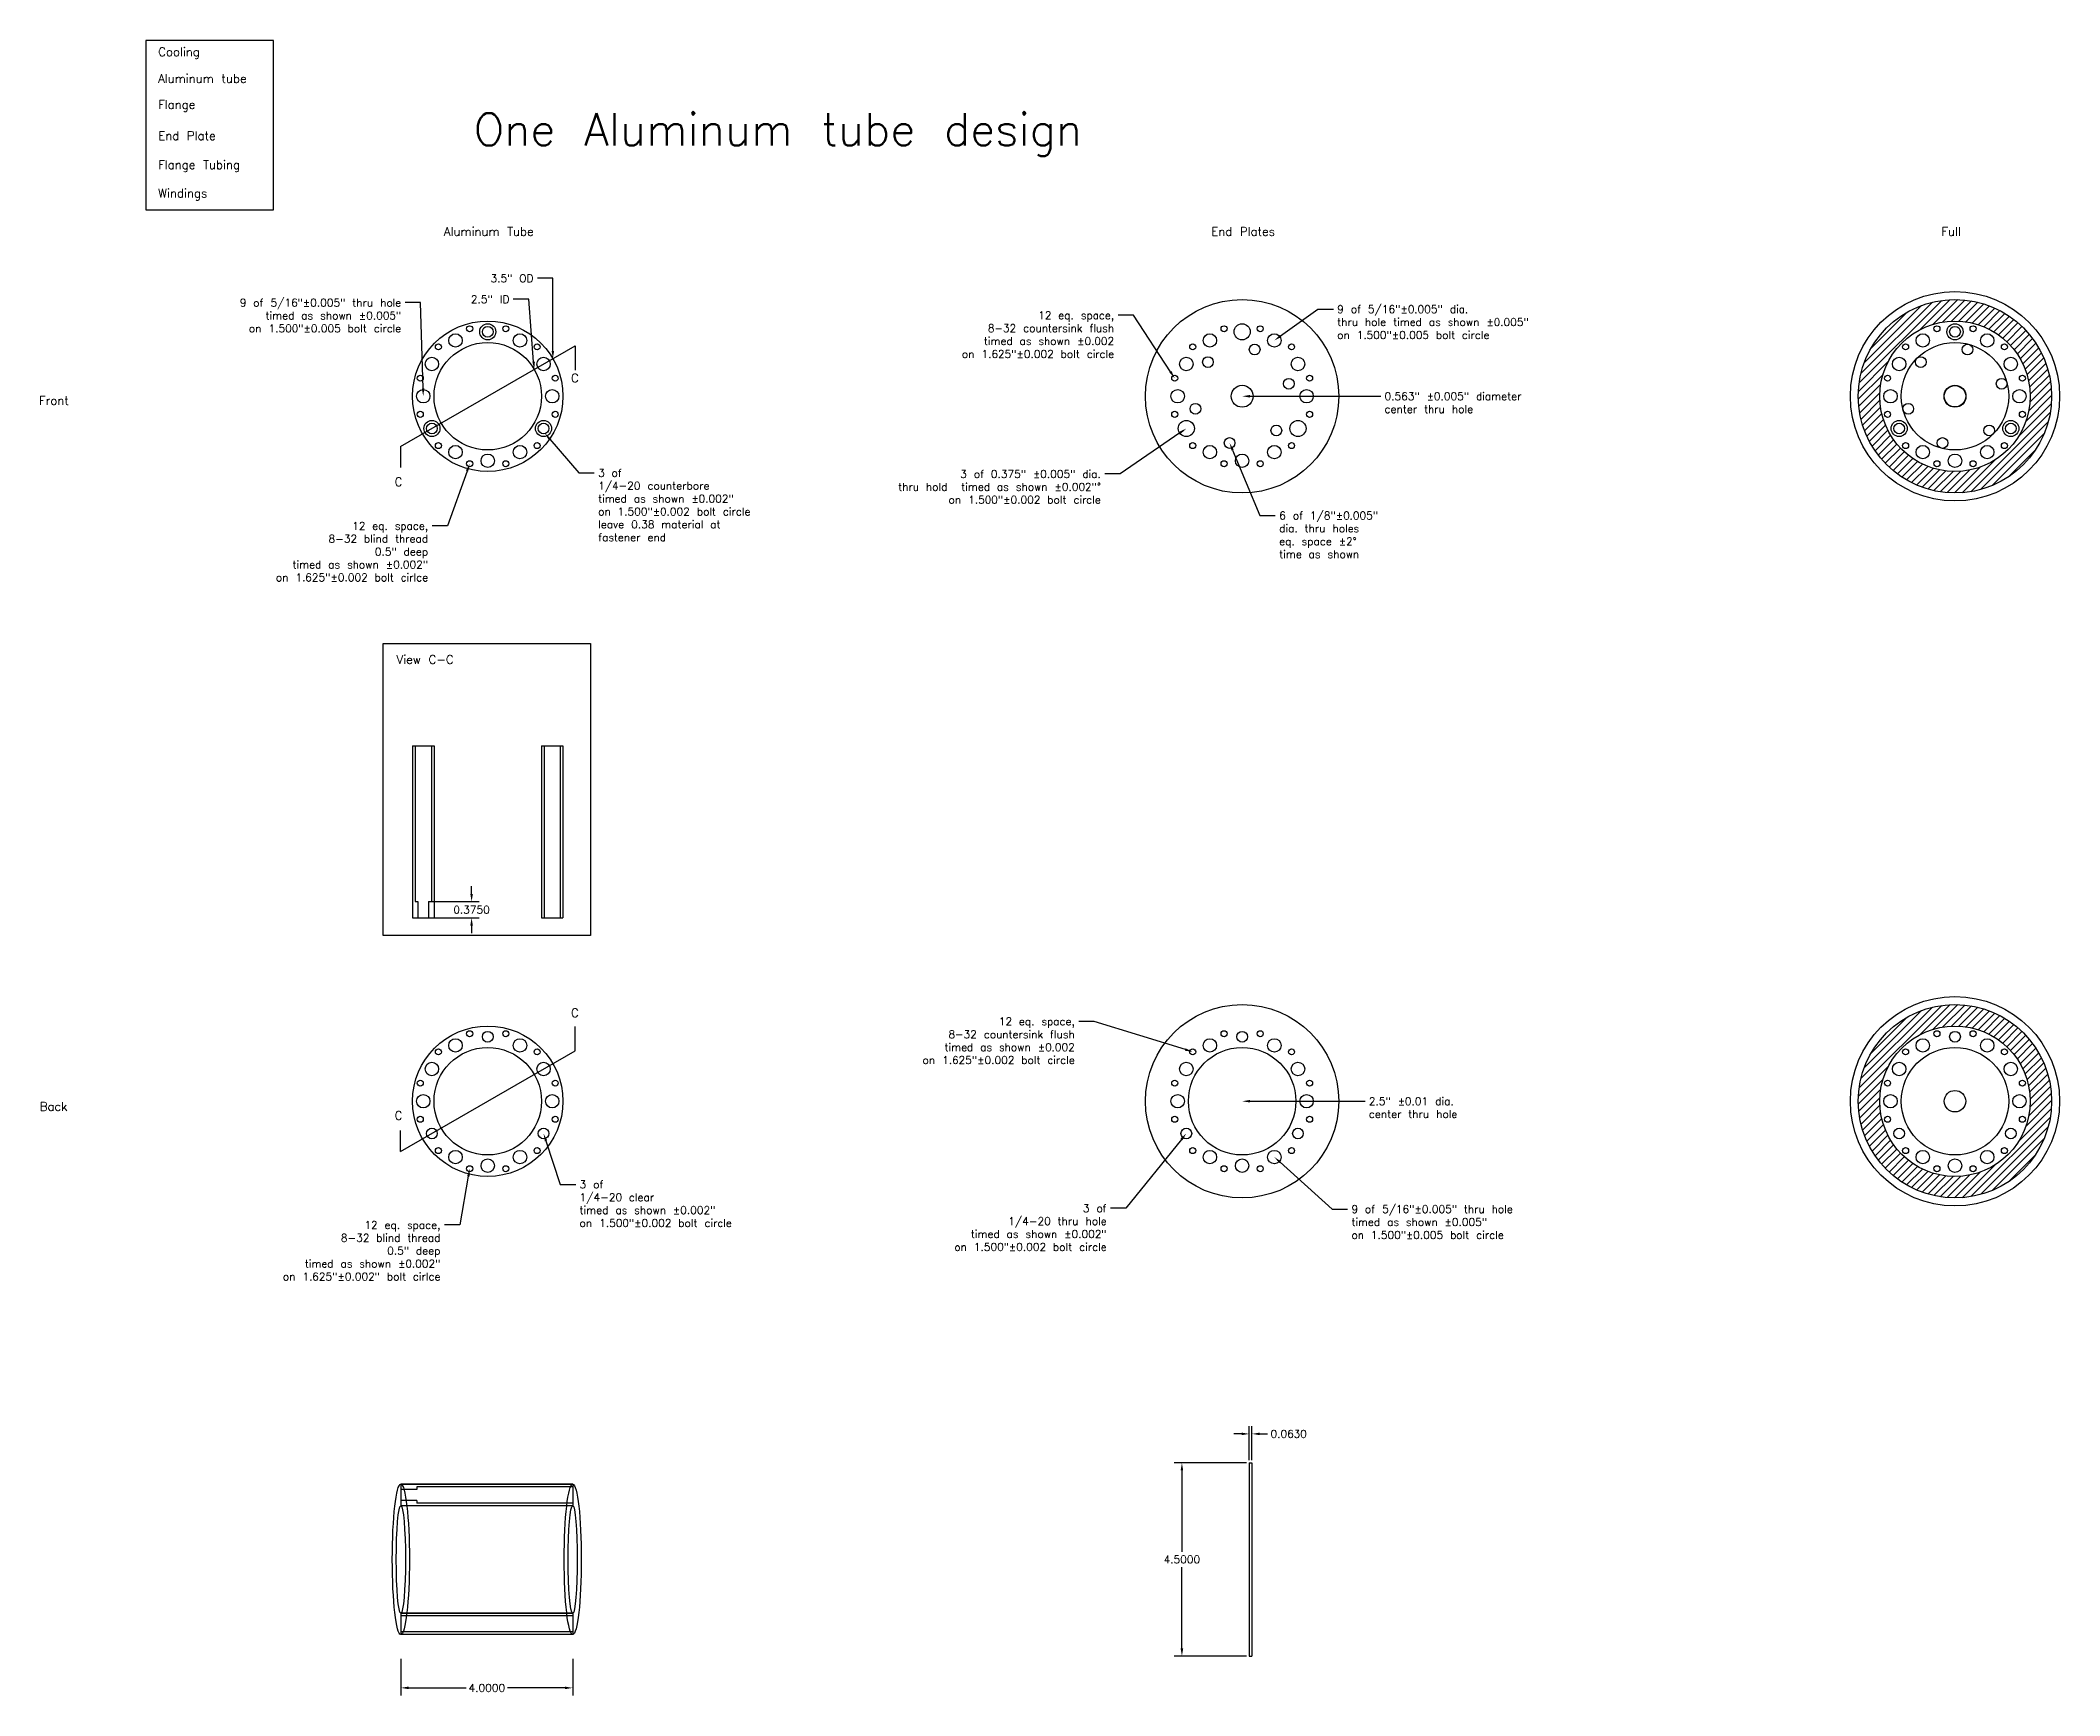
# Model space of a CAD drawing. Header units: inches. Extents: x -33.5 to 38.3, y -28.1 to 10.4.
# Drawn here: x -33.52 to 13.46, y -28.1 to 10.4 of the extents above; entities that cross this region are included whole.
import ezdxf
from ezdxf import colors
from ezdxf.entities.mleader import LeaderData, LeaderLine
from ezdxf.math import Vec2, Vec3

# ---------------------------------------------------------------- set-up
doc = ezdxf.new("R2010")
doc.units = ezdxf.units.IN
doc.header["$MEASUREMENT"] = 0
doc.styles.get("Standard").update_dxf_attribs({"font": 'txt.shx'})
doc.dimstyles.get("Standard").update_dxf_attribs({"dimtxt": 0.18, "dimasz": 0.18, "dimexe": 0.18, "dimexo": 0.0625, "dimgap": 0.09, "dimtad": 0, "dimtih": 1, "dimtoh": 1, "dimdec": 4, "dimzin": 0, "dimdsep": 46, "dimtxsty": 'Standard', "dimcen": 0.09, "dimadec": 0, "dimazin": 0, "dimtfac": 1, "dimtdec": 4, "dimtofl": 0, "dimtmove": 0, "dimatfit": 3, "dimfxl": 1, "dimtolj": 1, "dimtzin": 0, "dimarcsym": 0})

msp = doc.modelspace()

# ---------------------------------------------------------------- texts
at = {"attachment_point": 1}
for s, width, heights, insert, char_height in [('{\\C5;Cooling}', 7.104764, [0], (-30.7828, 10.23802), 0.2), ('{\\C4;Aluminum tube}', 7.104764, [0], (-30.7828, 9.61601), 0.2), ('{\\C2;Flange}', 7.104764, [0], (-30.7828, 9.01086), 0.2), ('One Aluminum tube design', 19.50115, [2.45229], (-23.43849, 8.70728), 0.75), ('{\\C3;End Plate}', 7.104764, [0], (-30.7828, 8.28608), 0.2), ('{\\C7;Flange Tubing}', 7.104764, [0], (-30.7828, 7.61055), 0.2), ('{\\C1;Windings}', 7.104764, [0], (-30.7828, 6.94911), 0.2), ('{\\C7;Aluminum Tube}', 7.104764, [0], (-24.13399, 6.05794), 0.2), ('{\\C7;End Plates}', 7.104764, [0], (-6.27832, 6.05794), 0.2), ('{\\C7;Full}', 7.104764, [0], (10.71433, 6.05794), 0.2), ('C', 0.5535197, [0], (-21.17533, 2.64877), 0.2), ('{\\C7;Front}', 7.104764, [0], (-33.5588, 2.1247), 0.2), ('C', 0.5535197, [0], (-25.2806, 0.23286), 0.2), ('View C-C', 2.3468201, [0], (-25.23552, -3.90056), 0.2), ('C', 0.5535197, [0], (-21.17533, -12.11995), 0.2), ('{\\C7;Back}', 7.104764, [0], (-33.53831, -14.299), 0.2), ('C', 0.5535197, [0], (-25.2806, -14.50725), 0.2)]:
    msp.add_mtext_dynamic_manual_height_columns(s, width=width, gutter_width=1, heights=heights, dxfattribs=dict(at, insert=insert, char_height=char_height))

# ---------------------------------------------------------------- blocks, each defined once
blk = doc.blocks.new('*D8')
at = {"color": 0, "lineweight": -2, "transparency": 16777216}
for p, q in [((-23.49, -9.453), (-23.49, -9.273)), ((-24.427, -9.633), (-23.31, -9.633)), ((-24.427, -10.008), (-23.31, -10.008)), ((-23.49, -10.188), (-23.49, -10.368))]:
    blk.add_line(p, q, dxfattribs=at)
at = {"color": 0, "transparency": 16777216}
for points in [[(-23.52, -9.453), (-23.46, -9.453), (-23.49, -9.633)], [(-23.52, -10.188), (-23.46, -10.188), (-23.49, -10.008)]]:
    blk.add_solid(points, dxfattribs=at)
at = {"layer": 'Defpoints', "color": 0, "transparency": 16777216}
for p in [(-24.489, -9.633), (-24.489, -10.008), (-23.49, -10.008)]:
    blk.add_point(p, dxfattribs=at)
at = {"color": 0, "transparency": 16777216, "insert": (-23.49, -9.821), "char_height": 0.18, "attachment_point": 5}
blk.add_mtext('\\A1;0.3750', dxfattribs=at)
blk = doc.blocks.new('*D9')
at = {"color": 0, "lineweight": -2, "transparency": 16777216}
for p, q in [((-25.136, -27.249), (-25.136, -28.104)), ((-21.136, -27.249), (-21.136, -28.104)), ((-24.956, -27.924), (-23.616, -27.924)), ((-21.316, -27.924), (-22.656, -27.924))]:
    blk.add_line(p, q, dxfattribs=at)
at = {"color": 0, "transparency": 16777216}
for points in [[(-24.956, -27.894), (-24.956, -27.954), (-25.136, -27.924)], [(-21.316, -27.894), (-21.316, -27.954), (-21.136, -27.924)]]:
    blk.add_solid(points, dxfattribs=at)
at = {"layer": 'Defpoints', "color": 0, "transparency": 16777216}
for p in [(-25.136, -27.186), (-21.136, -27.186), (-25.136, -27.924)]:
    blk.add_point(p, dxfattribs=at)
at = {"color": 0, "transparency": 16777216, "insert": (-23.136, -27.924), "char_height": 0.18, "attachment_point": 5}
blk.add_mtext('\\A1;4.0000', dxfattribs=at)
blk = doc.blocks.new('*D10')
at = {"color": 0, "lineweight": -2, "transparency": 16777216}
for p, q in [((-5.573, -22.015), (-5.753, -22.015)), ((-5.393, -22.624), (-5.393, -21.835)), ((-5.33, -22.624), (-5.33, -21.835)), ((-5.15, -22.015), (-4.97, -22.015))]:
    blk.add_line(p, q, dxfattribs=at)
at = {"color": 0, "transparency": 16777216}
for points in [[(-5.573, -21.985), (-5.573, -22.045), (-5.393, -22.015)], [(-5.15, -21.985), (-5.15, -22.045), (-5.33, -22.015)]]:
    blk.add_solid(points, dxfattribs=at)
at = {"layer": 'Defpoints', "color": 0, "transparency": 16777216}
for p in [(-5.33, -22.015), (-5.393, -22.686), (-5.33, -22.686)]:
    blk.add_point(p, dxfattribs=at)
at = {"color": 0, "transparency": 16777216, "insert": (-4.475, -22.015), "char_height": 0.18, "attachment_point": 5}
blk.add_mtext('\\A1;0.0630', dxfattribs=at)
blk = doc.blocks.new('*D11')
at = {"color": 0, "lineweight": -2, "transparency": 16777216}
for p, q in [((-5.455, -22.686), (-7.14, -22.686)), ((-6.96, -22.866), (-6.96, -24.756)), ((-6.96, -27.006), (-6.96, -25.116)), ((-5.455, -27.186), (-7.14, -27.186))]:
    blk.add_line(p, q, dxfattribs=at)
at = {"color": 0, "transparency": 16777216}
for points in [[(-6.99, -22.866), (-6.93, -22.866), (-6.96, -22.686)], [(-6.99, -27.006), (-6.93, -27.006), (-6.96, -27.186)]]:
    blk.add_solid(points, dxfattribs=at)
at = {"layer": 'Defpoints', "color": 0, "transparency": 16777216}
for p in [(-5.393, -22.686), (-6.96, -27.186), (-5.393, -27.186)]:
    blk.add_point(p, dxfattribs=at)
at = {"color": 0, "transparency": 16777216, "insert": (-6.96, -24.936), "char_height": 0.18, "attachment_point": 5}
blk.add_mtext('\\A1;4.5000', dxfattribs=at)

# ---------------------------------------------------------------- dimensions: what is measured, and where the dimension line sits
for base, p1, p2, picture, middle in [((-23.48952, -10.00831), (-24.48925, -9.63331), (-24.48925, -10.00831), '*D8', (-23.48952, -9.82081)), ((-6.95956, -27.18603), (-5.39296, -22.68603), (-5.39296, -27.18603), '*D11', (-6.95956, -24.93603))]:
    dim = msp.add_linear_dim(base=base, p1=p1, p2=p2, angle=90, dimstyle='Standard')
    dim.commit()
    dim.dimension.update_dxf_attribs({"geometry": picture, "text_midpoint": middle})
for base, p1, p2, picture, middle in [((-5.32996, -22.0152), (-5.39296, -22.68603), (-5.32996, -22.68603), '*D10', (-4.47496, -22.0152)), ((-25.13576, -27.92382), (-21.13576, -27.18603), (-25.13576, -27.18603), '*D9', (-23.13576, -27.92382))]:
    dim = msp.add_linear_dim(base=base, p1=p1, p2=p2, dimstyle='Standard')
    dim.commit()
    dim.dimension.update_dxf_attribs({"geometry": picture, "text_midpoint": middle})

# ---------------------------------------------------------------- hatches: boundary and pattern name
h = msp.add_hatch()
h.set_pattern_fill('ANSI31', color=1)
h.set_pattern_definition([(45, (37.84206, 6.90301), (-0.08838835, 0.08838835), [])])
h.paths.add_polyline_path([(8.77973, 2.1247, 1), (13.27973, 2.1247, 1)])
h.paths.add_polyline_path([(12.77973, 2.1247, -1), (9.27973, 2.1247, -1)], flags=16)
h.paths.add_polyline_path([(10.67915, 3.69433, -1), (10.53915, 3.69433, -1)], flags=0)
h.paths.add_polyline_path([(11.21723, 3.6247, -1), (10.84223, 3.6247, -1)], flags=0)
h.paths.add_polyline_path([(11.15473, 3.6247, -1), (10.90473, 3.6247, -1)], flags=0)
h.paths.add_polyline_path([(10.46723, 3.42373, -1), (10.09223, 3.42373, -1)], flags=0)
h.paths.add_polyline_path([(12.27973, 2.1247, -1), (9.77973, 2.1247, -1)], flags=0)
h.paths.add_polyline_path([(11.52032, 3.69433, -1), (11.38032, 3.69433, -1)], flags=0)
h.paths.add_polyline_path([(11.44591, 3.21136, -1), (11.19591, 3.21136, -1)], flags=0)
h.paths.add_polyline_path([(9.95069, 3.27374, -1), (9.81069, 3.27374, -1)], flags=0)
h.paths.add_polyline_path([(11.96723, 3.42373, -1), (11.59223, 3.42373, -1)], flags=0)
h.paths.add_polyline_path([(10.35924, 2.92019, -1), (10.10924, 2.92019, -1)], flags=0)
h.paths.add_polyline_path([(9.9182, 2.8747, -1), (9.5432, 2.8747, -1)], flags=0)
h.paths.add_polyline_path([(12.24878, 3.27374, -1), (12.10878, 3.27374, -1)], flags=0)
h.paths.add_polyline_path([(11.27973, 2.1247, -1), (10.77973, 2.1247, -1)], flags=0)
h.paths.add_polyline_path([(12.51627, 2.8747, -1), (12.14127, 2.8747, -1)], flags=0)
h.paths.add_polyline_path([(9.53011, 2.54528, -1), (9.39011, 2.54528, -1)], flags=0)
h.paths.add_polyline_path([(12.2414, 2.41587, -1), (11.9914, 2.41587, -1)], flags=0)
h.paths.add_polyline_path([(9.71723, 2.1247, -1), (9.34223, 2.1247, -1)], flags=0)
h.paths.add_polyline_path([(10.06807, 1.83352, -1), (9.81807, 1.83352, -1)], flags=0)
h.paths.add_polyline_path([(12.66936, 2.54528, -1), (12.52936, 2.54528, -1)], flags=0)
h.paths.add_polyline_path([(12.71723, 2.1247, -1), (12.34223, 2.1247, -1)], flags=0)
h.paths.add_polyline_path([(9.53011, 1.70412, -1), (9.39011, 1.70412, -1)], flags=0)
h.paths.add_polyline_path([(9.9182, 1.3747, -1), (9.5432, 1.3747, -1)], flags=0)
h.paths.add_polyline_path([(9.8557, 1.3747, -1), (9.6057, 1.3747, -1)], flags=0)
h.paths.add_polyline_path([(11.95023, 1.3292, -1), (11.70023, 1.3292, -1)], flags=0)
h.paths.add_polyline_path([(10.86356, 1.03803, -1), (10.61356, 1.03803, -1)], flags=0)
h.paths.add_polyline_path([(12.51627, 1.3747, -1), (12.14127, 1.3747, -1)], flags=0)
h.paths.add_polyline_path([(12.66936, 1.70412, -1), (12.52936, 1.70412, -1)], flags=0)
h.paths.add_polyline_path([(12.45377, 1.3747, -1), (12.20377, 1.3747, -1)], flags=0)
h.paths.add_polyline_path([(10.46723, 0.82566, -1), (10.09223, 0.82566, -1)], flags=0)
h.paths.add_polyline_path([(9.95069, 0.97565, -1), (9.81069, 0.97565, -1)], flags=0)
h.paths.add_polyline_path([(11.96723, 0.82566, -1), (11.59223, 0.82566, -1)], flags=0)
h.paths.add_polyline_path([(11.21723, 0.6247, -1), (10.84223, 0.6247, -1)], flags=0)
h.paths.add_polyline_path([(12.24878, 0.97565, -1), (12.10878, 0.97565, -1)], flags=0)
h.paths.add_polyline_path([(10.67915, 0.55507, -1), (10.53915, 0.55507, -1)], flags=0)
h.paths.add_polyline_path([(11.52032, 0.55507, -1), (11.38032, 0.55507, -1)], flags=0)
h = msp.add_hatch()
h.set_pattern_fill('ANSI31', color=1)
h.set_pattern_definition([(45, (37.84206, -9.49777), (-0.08838835, 0.08838835), [])])
h.paths.add_polyline_path([(8.77973, -14.27608, 1), (13.27973, -14.27608, 1)])
h.paths.add_polyline_path([(12.77973, -14.27608, -1), (9.27973, -14.27608, -1)], flags=16)
h.paths.add_polyline_path([(10.67915, -12.70645, -1), (10.53915, -12.70645, -1)], flags=0)
h.paths.add_polyline_path([(11.21723, -12.77608, -1), (10.84223, -12.77608, -1)], flags=0)
h.paths.add_polyline_path([(11.15473, -12.77608, -1), (10.90473, -12.77608, -1)], flags=0)
h.paths.add_polyline_path([(10.46723, -12.97704, -1), (10.09223, -12.97704, -1)], flags=0)
h.paths.add_polyline_path([(12.27973, -14.27608, -1), (9.77973, -14.27608, -1)], flags=0)
h.paths.add_polyline_path([(10.86356, -13.18942, -1), (10.61356, -13.18942, -1)], flags=0)
h.paths.add_polyline_path([(11.52032, -12.70645, -1), (11.38032, -12.70645, -1)], flags=0)
h.paths.add_polyline_path([(11.44591, -13.18942, -1), (11.19591, -13.18942, -1)], flags=0)
h.paths.add_polyline_path([(9.95069, -13.12703, -1), (9.81069, -13.12703, -1)], flags=0)
h.paths.add_polyline_path([(11.96723, -12.97704, -1), (11.59223, -12.97704, -1)], flags=0)
h.paths.add_polyline_path([(10.35924, -13.48059, -1), (10.10924, -13.48059, -1)], flags=0)
h.paths.add_polyline_path([(9.9182, -13.52608, -1), (9.5432, -13.52608, -1)], flags=0)
h.paths.add_polyline_path([(11.95023, -13.48059, -1), (11.70023, -13.48059, -1)], flags=0)
h.paths.add_polyline_path([(12.24878, -13.12703, -1), (12.10878, -13.12703, -1)], flags=0)
h.paths.add_polyline_path([(10.06807, -13.98491, -1), (9.81807, -13.98491, -1)], flags=0)
h.paths.add_polyline_path([(11.27973, -14.27608, -1), (10.77973, -14.27608, -1)], flags=0)
h.paths.add_polyline_path([(12.51627, -13.52608, -1), (12.14127, -13.52608, -1)], flags=0)
h.paths.add_polyline_path([(9.53011, -13.8555, -1), (9.39011, -13.8555, -1)], flags=0)
h.paths.add_polyline_path([(12.2414, -13.98491, -1), (11.9914, -13.98491, -1)], flags=0)
h.paths.add_polyline_path([(9.71723, -14.27608, -1), (9.34223, -14.27608, -1)], flags=0)
h.paths.add_polyline_path([(10.06807, -14.56725, -1), (9.81807, -14.56725, -1)], flags=0)
h.paths.add_polyline_path([(12.66936, -13.8555, -1), (12.52936, -13.8555, -1)], flags=0)
h.paths.add_polyline_path([(12.71723, -14.27608, -1), (12.34223, -14.27608, -1)], flags=0)
h.paths.add_polyline_path([(12.2414, -14.56725, -1), (11.9914, -14.56725, -1)], flags=0)
h.paths.add_polyline_path([(9.53011, -14.69666, -1), (9.39011, -14.69666, -1)], flags=0)
h.paths.add_polyline_path([(10.35924, -15.07158, -1), (10.10924, -15.07158, -1)], flags=0)
h.paths.add_polyline_path([(9.9182, -15.02608, -1), (9.5432, -15.02608, -1)], flags=0)
h.paths.add_polyline_path([(9.8557, -15.02608, -1), (9.6057, -15.02608, -1)], flags=0)
h.paths.add_polyline_path([(11.95023, -15.07158, -1), (11.70023, -15.07158, -1)], flags=0)
h.paths.add_polyline_path([(10.86356, -15.36275, -1), (10.61356, -15.36275, -1)], flags=0)
h.paths.add_polyline_path([(12.51627, -15.02608, -1), (12.14127, -15.02608, -1)], flags=0)
h.paths.add_polyline_path([(11.44591, -15.36275, -1), (11.19591, -15.36275, -1)], flags=0)
h.paths.add_polyline_path([(12.66936, -14.69666, -1), (12.52936, -14.69666, -1)], flags=0)
h.paths.add_polyline_path([(12.45377, -15.02608, -1), (12.20377, -15.02608, -1)], flags=0)
h.paths.add_polyline_path([(10.46723, -15.57512, -1), (10.09223, -15.57512, -1)], flags=0)
h.paths.add_polyline_path([(9.95069, -15.42513, -1), (9.81069, -15.42513, -1)], flags=0)
h.paths.add_polyline_path([(11.96723, -15.57512, -1), (11.59223, -15.57512, -1)], flags=0)
h.paths.add_polyline_path([(11.21723, -15.77608, -1), (10.84223, -15.77608, -1)], flags=0)
h.paths.add_polyline_path([(12.24878, -15.42513, -1), (12.10878, -15.42513, -1)], flags=0)
h.paths.add_polyline_path([(10.67915, -15.84571, -1), (10.53915, -15.84571, -1)], flags=0)
h.paths.add_polyline_path([(11.52032, -15.84571, -1), (11.38032, -15.84571, -1)], flags=0)

# ---------------------------------------------------------------- linework, layer by layer
for p, q in [((-31.07125, 10.4035), (-31.07125, 6.46488)), ((-28.09886, 10.4035), (-31.07125, 10.4035)), ((-28.09886, 6.46488), (-28.09886, 10.4035)), ((-31.07125, 6.46488), (-28.09886, 6.46488)), ((-25.14544, 0.95199), (-21.08305, 3.29741)), ((-21.08305, 3.29741), (-21.08305, 2.73176)), ((-25.14544, 0.95199), (-25.14544, 0.46339)), ((-24.86425, -6.00831), (-24.86425, -10.00831)), ((-24.86425, -6.00831), (-24.36425, -6.00831)), ((-24.80175, -6.00831), (-24.80175, -9.63331)), ((-24.42675, -6.00831), (-24.42675, -9.63331)), ((-24.36425, -6.00831), (-24.36425, -10.00831)), ((-21.86425, -6.00831), (-21.86425, -10.00831)), ((-21.86425, -6.00831), (-21.36425, -6.00831)), ((-21.80175, -6.00831), (-21.80175, -10.00831)), ((-21.42675, -6.00831), (-21.42675, -10.00831)), ((-21.36425, -6.00831), (-21.36425, -10.00831)), ((-24.80175, -9.63331), (-24.73925, -9.63331)), ((-24.73925, -9.63331), (-24.73925, -10.00831)), ((-24.48925, -9.63331), (-24.48925, -10.00831)), ((-24.48925, -9.63331), (-24.42675, -9.63331)), ((-24.86425, -10.00831), (-24.36425, -10.00831)), ((-21.86425, -10.00831), (-21.36425, -10.00831)), ((-21.08305, -13.10337), (-21.08305, -12.53772)), ((-25.14544, -15.44879), (-21.08305, -13.10337)), ((-25.14544, -15.44879), (-25.14544, -14.96019))]:
    msp.add_line(p, q)
at = {"color": 3}
for p, q in [((-5.39296, -22.68603), (-5.32996, -22.68603)), ((-5.39296, -22.68603), (-5.39296, -27.18603)), ((-5.32996, -22.68603), (-5.32996, -27.18603)), ((-5.39296, -27.18603), (-5.32996, -27.18603))]:
    msp.add_line(p, q, dxfattribs=at)
at = {"color": 4}
for p, q in [((-25.13576, -23.18603), (-21.13576, -23.18603)), ((-25.13576, -23.18603), (-25.13576, -23.68603)), ((-25.13576, -23.18603), (-25.13576, -23.68603)), ((-21.13576, -23.18603), (-25.13576, -23.18603)), ((-24.76076, -23.31103), (-25.13576, -23.31103)), ((-21.13576, -23.24853), (-24.76076, -23.24853)), ((-24.76076, -23.24853), (-24.76076, -23.31103)), ((-21.13576, -23.18603), (-21.13576, -23.68603)), ((-21.13576, -23.18603), (-21.13576, -23.68603)), ((-24.76076, -23.56103), (-25.13576, -23.56103)), ((-21.13576, -23.68603), (-25.13576, -23.68603)), ((-21.13576, -23.68603), (-25.13576, -23.68603)), ((-24.76076, -23.56103), (-24.76076, -23.62353)), ((-21.13576, -23.62353), (-24.76076, -23.62353)), ((-25.13576, -26.18603), (-21.13576, -26.18603)), ((-25.13576, -26.18603), (-25.13576, -26.68603)), ((-25.13576, -26.18603), (-25.13576, -26.68603)), ((-21.13576, -26.18603), (-25.13576, -26.18603)), ((-21.13576, -26.24853), (-25.13576, -26.24853)), ((-21.13576, -26.18603), (-21.13576, -26.68603)), ((-21.13576, -26.18603), (-21.13576, -26.68603)), ((-21.13576, -26.62353), (-25.13576, -26.62353)), ((-21.13576, -26.68603), (-25.13576, -26.68603)), ((-21.13576, -26.68603), (-25.13576, -26.68603))]:
    msp.add_line(p, q, dxfattribs=at)
msp.add_lwpolyline([(-25.55014, -3.6309), (-20.72347, -3.6309), (-20.72347, -10.4222), (-25.55014, -10.4222)], close=True)
at = {"color": 3}
for centre, radius in [((-5.55874, 2.1247), 2.25), ((11.02973, 2.1247), 2.25), ((-23.53483, 3.69433), 0.07), ((-22.69367, 3.69433), 0.07), ((-5.97932, 3.69433), 0.07), ((-5.13815, 3.69433), 0.07), ((10.60915, 3.69433), 0.07), ((11.45032, 3.69433), 0.07), ((-24.2633, 3.27374), 0.07), ((-21.9652, 3.27374), 0.07), ((-6.70778, 3.27374), 0.07), ((-4.40969, 3.27374), 0.07), ((9.88069, 3.27374), 0.07), ((12.17878, 3.27374), 0.07), ((-24.68388, 2.54528), 0.07), ((-21.54462, 2.54528), 0.07), ((-7.12836, 2.54528), 0.07), ((-5.55874, 2.1247), 0.255), ((-3.98911, 2.54528), 0.07), ((9.46011, 2.54528), 0.07), ((11.02973, 2.1247), 0.255), ((11.02973, 2.1247), 0.255), ((12.59936, 2.54528), 0.07), ((-24.68388, 1.70412), 0.07), ((-21.54462, 1.70412), 0.07), ((-7.12836, 1.70412), 0.07), ((-3.98911, 1.70412), 0.07), ((9.46011, 1.70412), 0.07), ((12.59936, 1.70412), 0.07), ((-24.2633, 0.97565), 0.07), ((-21.9652, 0.97565), 0.07), ((-6.70778, 0.97565), 0.07), ((-4.40969, 0.97565), 0.07), ((9.88069, 0.97565), 0.07), ((12.17878, 0.97565), 0.07), ((-23.53483, 0.55507), 0.07), ((-22.69367, 0.55507), 0.07), ((-5.97932, 0.55507), 0.07), ((-5.13815, 0.55507), 0.07), ((10.60915, 0.55507), 0.07), ((11.45032, 0.55507), 0.07), ((-5.55874, -14.27608), 2.25), ((11.02973, -14.27608), 2.25), ((-23.53483, -12.70645), 0.07), ((-22.69367, -12.70645), 0.07), ((-5.97932, -12.70645), 0.07), ((-5.13815, -12.70645), 0.07), ((10.60915, -12.70645), 0.07), ((11.45032, -12.70645), 0.07), ((-24.2633, -13.12703), 0.07), ((-21.9652, -13.12703), 0.07), ((-5.55874, -14.27608), 1.25), ((-6.70778, -13.12703), 0.07), ((-4.40969, -13.12703), 0.07), ((11.02973, -14.27608), 1.25), ((9.88069, -13.12703), 0.07), ((12.17878, -13.12703), 0.07), ((-24.68388, -13.8555), 0.07), ((-21.54462, -13.8555), 0.07), ((-7.12836, -13.8555), 0.07), ((-3.98911, -13.8555), 0.07), ((9.46011, -13.8555), 0.07), ((12.59936, -13.8555), 0.07), ((-24.68388, -14.69666), 0.07), ((-21.54462, -14.69666), 0.07), ((-7.12836, -14.69666), 0.07), ((-3.98911, -14.69666), 0.07), ((9.46011, -14.69666), 0.07), ((12.59936, -14.69666), 0.07), ((-24.2633, -15.42513), 0.07), ((-21.9652, -15.42513), 0.07), ((-6.70778, -15.42513), 0.07), ((-4.40969, -15.42513), 0.07), ((9.88069, -15.42513), 0.07), ((12.17878, -15.42513), 0.07), ((-23.53483, -15.84571), 0.07), ((-22.69367, -15.84571), 0.07), ((-5.97932, -15.84571), 0.07), ((-5.13815, -15.84571), 0.07), ((10.60915, -15.84571), 0.07), ((11.45032, -15.84571), 0.07)]:
    msp.add_circle(centre, radius, dxfattribs=at)
for centre, radius in [((11.02973, 2.1247), 2.435), ((11.02973, 2.1247), 0.25), ((11.02973, -14.27608), 2.435), ((11.02973, -14.27608), 0.25)]:
    msp.add_circle(centre, radius)
at = {"color": 4}
for centre, radius in [((-23.11425, 2.1247), 1.75), ((11.02973, 2.1247), 1.75), ((-23.11425, 2.1247), 1.25), ((11.02973, 2.1247), 1.25), ((-23.11425, -14.27608), 1.75), ((11.02973, -14.27608), 1.75), ((-23.11425, -14.27608), 1.25), ((11.02973, -14.27608), 1.25)]:
    msp.add_circle(centre, radius, dxfattribs=at)
at = {"color": 2}
for centre, radius in [((-23.11425, 3.6247), 0.1875), ((-5.55874, 3.6247), 0.1875), ((11.02973, 3.6247), 0.1875), ((-23.11425, 3.6247), 0.125), ((11.02973, 3.6247), 0.125), ((-24.41328, 1.3747), 0.1875), ((-24.41328, 1.3747), 0.125), ((-21.81521, 1.3747), 0.1875), ((-21.81521, 1.3747), 0.125), ((-6.85777, 1.3747), 0.1875), ((-4.2597, 1.3747), 0.1875), ((9.7307, 1.3747), 0.1875), ((9.7307, 1.3747), 0.1875), ((9.7307, 1.3747), 0.125), ((12.32877, 1.3747), 0.1875), ((12.32877, 1.3747), 0.125), ((-23.11425, -12.77608), 0.125), ((-5.55874, -12.77608), 0.125), ((11.02973, -12.77608), 0.125), ((-24.41328, -15.02608), 0.125), ((-21.81521, -15.02608), 0.125), ((-6.85777, -15.02608), 0.125), ((-4.2597, -15.02608), 0.125), ((9.7307, -15.02608), 0.125), ((12.32877, -15.02608), 0.125)]:
    msp.add_circle(centre, radius, dxfattribs=at)
at = {"color": 5}
for centre, radius in [((-23.86425, 3.42373), 0.15625), ((-22.36425, 3.42373), 0.15625), ((-6.30874, 3.42373), 0.15625), ((-5.26756, 3.21136), 0.125), ((-4.80874, 3.42373), 0.15625), ((10.27973, 3.42373), 0.15625), ((11.32091, 3.21136), 0.125), ((11.77973, 3.42373), 0.15625), ((-24.41328, 2.8747), 0.15625), ((-21.81521, 2.8747), 0.15625), ((-6.85777, 2.8747), 0.15625), ((-6.35423, 2.92019), 0.125), ((-4.2597, 2.8747), 0.15625), ((9.7307, 2.8747), 0.15625), ((10.23424, 2.92019), 0.125), ((12.32877, 2.8747), 0.15625), ((-4.47207, 2.41587), 0.125), ((12.1164, 2.41587), 0.125), ((-24.61425, 2.1247), 0.15625), ((-21.61425, 2.1247), 0.15625), ((-7.05874, 2.1247), 0.15625), ((-6.6454, 1.83352), 0.125), ((-4.05874, 2.1247), 0.15625), ((9.52973, 2.1247), 0.15625), ((9.94307, 1.83352), 0.125), ((12.52973, 2.1247), 0.15625), ((-4.76324, 1.3292), 0.125), ((11.82523, 1.3292), 0.125), ((-23.86425, 0.82566), 0.15625), ((-22.36425, 0.82566), 0.15625), ((-6.30874, 0.82566), 0.15625), ((-5.84991, 1.03803), 0.125), ((-4.80874, 0.82566), 0.15625), ((10.27973, 0.82566), 0.15625), ((10.73856, 1.03803), 0.125), ((11.77973, 0.82566), 0.15625), ((-23.11425, 0.6247), 0.15625), ((-5.55874, 0.6247), 0.15625), ((11.02973, 0.6247), 0.15625), ((-23.86425, -12.97704), 0.15625), ((-22.36425, -12.97704), 0.15625), ((-6.30874, -12.97704), 0.15625), ((-4.80874, -12.97704), 0.15625), ((10.27973, -12.97704), 0.15625), ((11.77973, -12.97704), 0.15625), ((-24.41328, -13.52608), 0.15625), ((-21.81521, -13.52608), 0.15625), ((-6.85777, -13.52608), 0.15625), ((-4.2597, -13.52608), 0.15625), ((9.7307, -13.52608), 0.15625), ((12.32877, -13.52608), 0.15625), ((-24.61425, -14.27608), 0.15625), ((-21.61425, -14.27608), 0.15625), ((-7.05874, -14.27608), 0.15625), ((-4.05874, -14.27608), 0.15625), ((9.52973, -14.27608), 0.15625), ((12.52973, -14.27608), 0.15625), ((-23.86425, -15.57512), 0.15625), ((-22.36425, -15.57512), 0.15625), ((-6.30874, -15.57512), 0.15625), ((-4.80874, -15.57512), 0.15625), ((10.27973, -15.57512), 0.15625), ((11.77973, -15.57512), 0.15625), ((-23.11425, -15.77608), 0.15625), ((-5.55874, -15.77608), 0.15625), ((11.02973, -15.77608), 0.15625)]:
    msp.add_circle(centre, radius, dxfattribs=at)
at = {"color": 4}
for centre, major_axis, ratio in [((-25.13576, -24.93603), (0, 1.75), 0.11386169), ((-21.13576, -24.93603), (0, 1.75), 0.11386169), ((-25.13576, -24.93603), (0, 1.25), 0.08508989), ((-21.13576, -24.93603), (0, 1.25), 0.08508989)]:
    msp.add_ellipse(centre, major_axis=major_axis, ratio=ratio, dxfattribs=at)

msp.set_redraw_order([(e.dxf.handle, doc.entitydb.next_handle()) for e in msp.query("TEXT MTEXT ATTDEF DIMENSION ARC_DIMENSION")])  # texts and dimensions are drawn at this point

# ---------------------------------------------------------------- leaders
ml = msp.add_multileader_mtext('Standard')
ml.set_content('3.5" OD', color=256)
ml.set_leader_properties()
ml.build(insert=Vec2(0, 0))
ml.multileader.update_dxf_attribs({"dogleg_length": 0.36, "arrow_head_size": 0.18})
ctx = ml.context
ctx.base_point, ctx.char_height, ctx.arrow_head_size, ctx.landing_gap_size, ctx.plane_origin = Vec3(-23.1587, 4.86929), 0.18, 0.18, 0.09, Vec3(-21.5987, 2.9997)
ctx.text_align_type = 2
notes = []
notes.append((ctx, [(0, (1, 1, 0), (-21.5987, 4.86929), (-1, 0), 0.36, [(0, [(-21.5987, 2.9997)], 0, [])])]))
ctx.mtext.insert, ctx.mtext.alignment, ctx.mtext.flow_direction = Vec3(-22.0487, 4.95929), 3, 5
ml = msp.add_multileader_mtext('Standard')
ml.set_content('9 of 5/16"%%P0.005" thru hole\\Ptimed as shown %%P0.005"\\Pon 1.500"%%P0.005 bolt circle', color=256)
ml.set_leader_properties()
ml.build(insert=Vec2(0, 0))
ml.multileader.update_dxf_attribs({"dogleg_length": 0.36, "arrow_head_size": 0.18})
ctx = ml.context
ctx.base_point, ctx.char_height, ctx.arrow_head_size, ctx.landing_gap_size, ctx.plane_origin = Vec3(-29.53595, 4.30215), 0.18, 0.18, 0.09, Vec3(-24.61425, 2.1247)
ctx.text_align_type = 2
notes.append((ctx, [(0, (1, 1, 0), (-24.67595, 4.30215), (-1, 0), 0.36, [(0, [(-24.61425, 2.1247)], 0, [])])]))
ctx.mtext.insert, ctx.mtext.alignment, ctx.mtext.flow_direction = Vec3(-25.12595, 4.39215), 3, 5
ml = msp.add_multileader_mtext('Standard')
ml.set_content('2.5" ID', color=256)
ml.set_leader_properties()
ml.build(insert=Vec2(0, 0))
ml.multileader.update_dxf_attribs({"dogleg_length": 0.36, "arrow_head_size": 0.18})
ctx = ml.context
ctx.base_point, ctx.char_height, ctx.arrow_head_size, ctx.landing_gap_size, ctx.plane_origin = Vec3(-23.66097, 4.38138), 0.18, 0.18, 0.09, Vec3(-22.03172, 2.7497)
ctx.text_align_type = 2
notes.append((ctx, [(1, (1, 1, 0), (-22.16097, 4.38138), (-1, 0), 0.36, [(0, [(-22.03172, 2.7497)], 0, [])])]))
ctx.mtext.insert, ctx.mtext.alignment, ctx.mtext.flow_direction = Vec3(-22.61097, 4.47138), 3, 5
ml = msp.add_multileader_mtext('Standard')
ml.set_content('9 of 5/16"%%P0.005" dia. \\Pthru hole timed as shown %%P0.005"\\Pon 1.500"%%P0.005 bolt circle', color=256)
ml.set_leader_properties()
ml.build(insert=Vec2(0, 0))
ml.multileader.update_dxf_attribs({"dogleg_length": 0.36, "arrow_head_size": 0.18})
ctx = ml.context
ctx.base_point, ctx.char_height, ctx.arrow_head_size, ctx.landing_gap_size, ctx.plane_origin = Vec3(-3.43594, 4.15055), 0.18, 0.18, 0.09, Vec3(-4.80874, 3.42373)
notes.append((ctx, [(0, (1, 1, 0), (-3.79594, 4.15055), (1, 0), 0.36, [(0, [(-4.80874, 3.42373)], 0, [])])]))
ctx.mtext.insert, ctx.mtext.flow_direction = Vec3(-3.34594, 4.24055), 5
ml = msp.add_multileader_mtext('Standard')
ml.set_content('12 eq. space, \\P8-32 countersink flush\\Ptimed as shown %%P0.002\\Pon 1.625"%%P0.002 bolt circle', color=256)
ml.set_leader_properties()
ml.build(insert=Vec2(0, 0))
ml.multileader.update_dxf_attribs({"dogleg_length": 0.36, "arrow_head_size": 0.18})
ctx = ml.context
ctx.base_point, ctx.char_height, ctx.arrow_head_size, ctx.landing_gap_size, ctx.plane_origin = Vec3(-12.67514, 4.00843), 0.18, 0.18, 0.09, Vec3(-7.12836, 2.54528)
ctx.text_align_type = 2
notes.append((ctx, [(0, (1, 1, 0), (-8.08514, 4.00843), (-1, 0), 0.36, [(0, [(-7.12836, 2.54528)], 0, [])])]))
ctx.mtext.insert, ctx.mtext.alignment, ctx.mtext.flow_direction = Vec3(-8.53514, 4.09843), 3, 5
ml = msp.add_multileader_mtext('Standard')
ml.set_content('\\A1;0.563" %%P0.005" diameter\\Pcenter thru hole', color=256)
ml.set_leader_properties()
ml.build(insert=Vec2(0, 0))
ml.multileader.update_dxf_attribs({"dogleg_length": 0.36, "arrow_head_size": 0.18})
ctx = ml.context
ctx.base_point, ctx.char_height, ctx.arrow_head_size, ctx.landing_gap_size, ctx.plane_origin = Vec3(-2.33205, 2.1247), 0.18, 0.18, 0.09, Vec3(-5.55874, 2.1247)
notes.append((ctx, [(0, (1, 1, 0), (-2.69205, 2.1247), (1, 0), 0.36, [(0, [(-5.55874, 2.1247)], 0, [])])]))
ctx.mtext.insert, ctx.mtext.flow_direction = Vec3(-2.24205, 2.2147), 5
ml = msp.add_multileader_mtext('Standard')
ml.set_content('3 of \\P1/4-20 counterbore\\Ptimed as shown %%P0.002"\\Pon 1.500"%%P0.002 bolt circle\\Pleave 0.38 material at\\Pfastener end', color=256)
ml.set_leader_properties()
ml.build(insert=Vec2(0, 0))
ml.multileader.update_dxf_attribs({"dogleg_length": 0.36, "arrow_head_size": 0.18})
ctx = ml.context
ctx.base_point, ctx.char_height, ctx.arrow_head_size, ctx.landing_gap_size, ctx.plane_origin = Vec3(-20.6361, 0.34222), 0.18, 0.18, 0.09, Vec3(-21.78948, 1.26433)
notes.append((ctx, [(0, (1, 1, 0), (-20.9961, 0.34222), (1, 0), 0.36, [(0, [(-21.78948, 1.26433)], 0, [])])]))
ctx.mtext.insert, ctx.mtext.flow_direction = Vec3(-20.5461, 0.43222), 5
ml = msp.add_multileader_mtext('Standard')
ml.set_content('\\A1;3 of 0.375" %%P0.005" dia. \\Pthru hold  timed as shown %%P0.002"%%D\\Pon 1.500"%%P0.002 bolt circle', color=256)
ml.set_leader_properties()
ml.build(insert=Vec2(0, 0))
ml.multileader.update_dxf_attribs({"dogleg_length": 0.36, "arrow_head_size": 0.18})
ctx = ml.context
ctx.base_point, ctx.char_height, ctx.arrow_head_size, ctx.landing_gap_size, ctx.plane_origin = Vec3(-14.45499, 0.31656), 0.18, 0.18, 0.09, Vec3(-6.85777, 1.3747)
ctx.text_align_type = 2
notes.append((ctx, [(0, (1, 1, 0), (-8.39499, 0.31656), (-1, 0), 0.36, [(0, [(-6.85777, 1.3747)], 0, [])])]))
ctx.mtext.insert, ctx.mtext.alignment, ctx.mtext.flow_direction = Vec3(-8.84499, 0.40656), 3, 5
ml = msp.add_multileader_mtext('Standard')
ml.set_content('\\A1;6 of 1/8"%%P0.005"\\Pdia. thru holes\\Peq. space %%P2%%D\\Ptime as shown', color=256)
ml.set_leader_properties()
ml.build(insert=Vec2(0, 0))
ml.multileader.update_dxf_attribs({"dogleg_length": 0.36, "arrow_head_size": 0.18})
ctx = ml.context
ctx.base_point, ctx.char_height, ctx.arrow_head_size, ctx.landing_gap_size, ctx.plane_origin = Vec3(-4.78628, -0.64996), 0.18, 0.18, 0.09, Vec3(-5.84991, 1.03803)
notes.append((ctx, [(0, (1, 1, 0), (-5.14628, -0.64996), (1, 0), 0.36, [(0, [(-5.84991, 1.03803)], 0, [])])]))
ctx.mtext.insert, ctx.mtext.flow_direction = Vec3(-4.69628, -0.55996), 5
ml = msp.add_multileader_mtext('Standard')
ml.set_content('12 eq. space, \\P8-32 blind thread\\P0.5" deep\\Ptimed as shown %%P0.002"\\Pon 1.625"%%P0.002 bolt cirlce', color=256)
ml.set_leader_properties()
ml.build(insert=Vec2(0, 0))
ml.multileader.update_dxf_attribs({"dogleg_length": 0.36, "arrow_head_size": 0.18})
ctx = ml.context
ctx.base_point, ctx.char_height, ctx.arrow_head_size, ctx.landing_gap_size, ctx.plane_origin = Vec3(-28.6399, -0.89118), 0.18, 0.18, 0.09, Vec3(-23.53483, 0.55507)
ctx.text_align_type = 2
notes.append((ctx, [(0, (1, 1, 0), (-24.0499, -0.89118), (-1, 0), 0.36, [(0, [(-23.53483, 0.55507)], 0, [])])]))
ctx.mtext.insert, ctx.mtext.alignment, ctx.mtext.flow_direction = Vec3(-24.4999, -0.80118), 3, 5
ml = msp.add_multileader_mtext('Standard')
ml.set_content('12 eq. space, \\P8-32 countersink flush\\Ptimed as shown %%P0.002\\Pon 1.625"%%P0.002 bolt circle', color=256)
ml.set_leader_properties()
ml.build(insert=Vec2(0, 0))
ml.multileader.update_dxf_attribs({"dogleg_length": 0.36, "arrow_head_size": 0.18})
ctx = ml.context
ctx.base_point, ctx.char_height, ctx.arrow_head_size, ctx.landing_gap_size, ctx.plane_origin = Vec3(-13.59115, -12.41941), 0.18, 0.18, 0.09, Vec3(-6.70778, -13.12703)
ctx.text_align_type = 2
notes.append((ctx, [(0, (1, 1, 0), (-9.00115, -12.41941), (-1, 0), 0.36, [(0, [(-6.70778, -13.12703)], 0, [])])]))
ctx.mtext.insert, ctx.mtext.alignment, ctx.mtext.flow_direction = Vec3(-9.45115, -12.32941), 3, 5
ml = msp.add_multileader_mtext('Standard')
ml.set_content('\\A1;2.5" %%P0.01 dia. \\Pcenter thru hole', color=256)
ml.set_leader_properties()
ml.build(insert=Vec2(0, 0))
ml.multileader.update_dxf_attribs({"dogleg_length": 0.36, "arrow_head_size": 0.18})
ctx = ml.context
ctx.base_point, ctx.char_height, ctx.arrow_head_size, ctx.landing_gap_size, ctx.plane_origin = Vec3(-2.69802, -14.27608), 0.18, 0.18, 0.09, Vec3(-5.55874, -14.27608)
notes.append((ctx, [(0, (1, 1, 0), (-3.05802, -14.27608), (1, 0), 0.36, [(0, [(-5.55874, -14.27608)], 0, [])])]))
ctx.mtext.insert, ctx.mtext.flow_direction = Vec3(-2.60802, -14.18608), 5
ml = msp.add_multileader_mtext('Standard')
ml.set_content('3 of \\P1/4-20 clear\\Ptimed as shown %%P0.002"\\Pon 1.500"%%P0.002 bolt circle', color=256)
ml.set_leader_properties()
ml.build(insert=Vec2(0, 0))
ml.multileader.update_dxf_attribs({"dogleg_length": 0.36, "arrow_head_size": 0.18})
ctx = ml.context
ctx.base_point, ctx.char_height, ctx.arrow_head_size, ctx.landing_gap_size, ctx.plane_origin = Vec3(-21.06542, -16.21022), 0.18, 0.18, 0.09, Vec3(-21.81521, -15.02608)
notes.append((ctx, [(0, (1, 1, 0), (-21.42542, -16.21022), (1, 0), 0.36, [(0, [(-21.81521, -15.02608)], 0, [])])]))
ctx.mtext.insert, ctx.mtext.flow_direction = Vec3(-20.97542, -16.12022), 5
ml = msp.add_multileader_mtext('Standard')
ml.set_content('3 of \\P1/4-20 thru hole\\Ptimed as shown %%P0.002"\\Pon 1.500"%%P0.002 bolt circle', color=256)
ml.set_leader_properties()
ml.build(insert=Vec2(0, 0))
ml.multileader.update_dxf_attribs({"dogleg_length": 0.36, "arrow_head_size": 0.18})
ctx = ml.context
ctx.base_point, ctx.char_height, ctx.arrow_head_size, ctx.landing_gap_size, ctx.plane_origin = Vec3(-12.7918, -16.76568), 0.18, 0.18, 0.09, Vec3(-6.85777, -15.02608)
ctx.text_align_type = 2
notes.append((ctx, [(0, (1, 1, 0), (-8.2618, -16.76568), (-1, 0), 0.36, [(0, [(-6.85777, -15.02608)], 0, [])])]))
ctx.mtext.insert, ctx.mtext.alignment, ctx.mtext.flow_direction = Vec3(-8.7118, -16.67568), 3, 5
ml = msp.add_multileader_mtext('Standard')
ml.set_content('12 eq. space, \\P8-32 blind thread\\P0.5" deep\\Ptimed as shown %%P0.002"\\Pon 1.625"%%P0.002" bolt cirlce', color=256)
ml.set_leader_properties()
ml.build(insert=Vec2(0, 0))
ml.multileader.update_dxf_attribs({"dogleg_length": 0.36, "arrow_head_size": 0.18})
ctx = ml.context
ctx.base_point, ctx.char_height, ctx.arrow_head_size, ctx.landing_gap_size, ctx.plane_origin = Vec3(-28.47357, -17.15478), 0.18, 0.18, 0.09, Vec3(-23.53483, -15.84571)
ctx.text_align_type = 2
notes.append((ctx, [(0, (1, 1, 0), (-23.76357, -17.15478), (-1, 0), 0.36, [(0, [(-23.53483, -15.84571)], 0, [])])]))
ctx.mtext.insert, ctx.mtext.alignment, ctx.mtext.flow_direction = Vec3(-24.21357, -17.06478), 3, 5
ml = msp.add_multileader_mtext('Standard')
ml.set_content('9 of 5/16"%%P0.005" thru hole\\Ptimed as shown %%P0.005"\\Pon 1.500"%%P0.005 bolt circle', color=256)
ml.set_leader_properties()
ml.build(insert=Vec2(0, 0))
ml.multileader.update_dxf_attribs({"dogleg_length": 0.36, "arrow_head_size": 0.18})
ctx = ml.context
ctx.base_point, ctx.char_height, ctx.arrow_head_size, ctx.landing_gap_size, ctx.plane_origin = Vec3(-3.10642, -16.787), 0.18, 0.18, 0.09, Vec3(-4.80874, -15.57512)
notes.append((ctx, [(0, (1, 1, 0), (-3.46642, -16.787), (1, 0), 0.36, [(0, [(-4.80874, -15.57512)], 0, [])])]))
ctx.mtext.insert, ctx.mtext.flow_direction = Vec3(-3.01642, -16.697), 5
for ctx, leaders in notes:
    for number, flags, end, landing, length, lines in leaders:
        leader = LeaderData()
        leader.index, (leader.has_last_leader_line, leader.has_dogleg_vector, leader.attachment_direction) = number, flags
        leader.last_leader_point, leader.dogleg_vector, leader.dogleg_length = Vec3(end), Vec3(landing), length
        for number, points, colour, breaks in lines:
            line = LeaderLine()
            line.index, line.vertices, line.color, line.breaks = number, Vec3.list(points), colors.encode_raw_color(colour), breaks
            leader.lines.append(line)
        ctx.leaders.append(leader)

doc.saveas('drawing.dxf')
